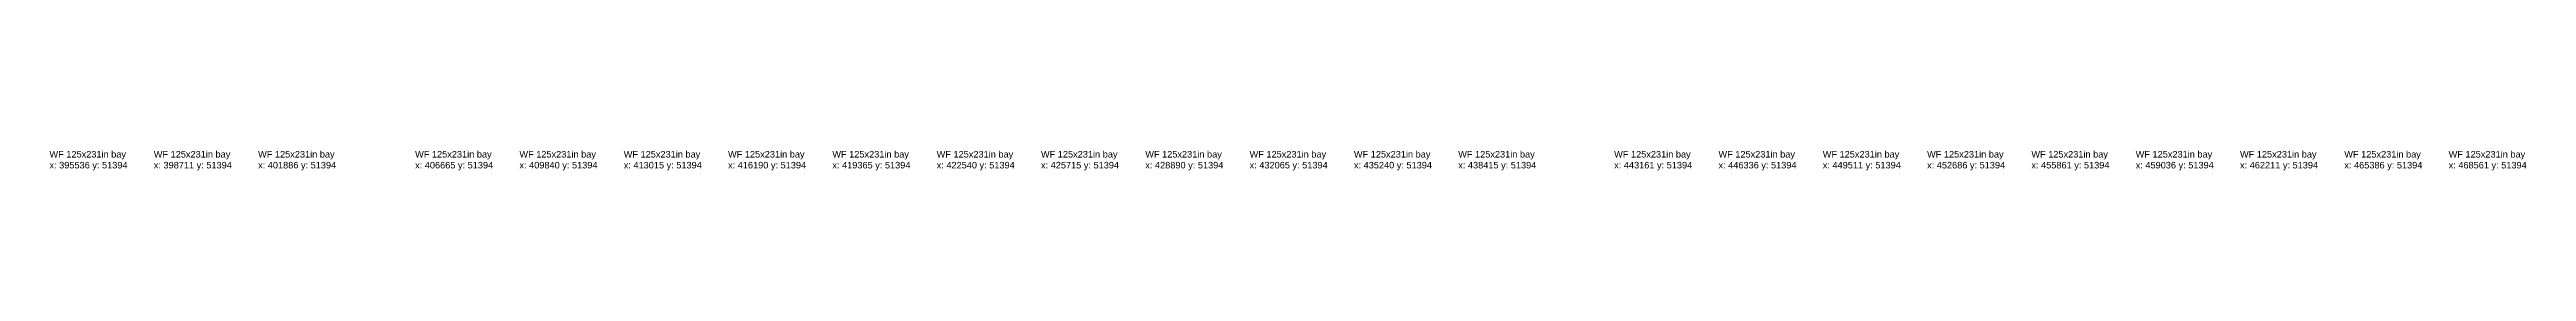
# Model space of a CAD drawing. Header units: millimetres. Extents: x 308165 to 657535, y 5096 to 173229.
# Drawn here: x 395538 to 470930, y 52801 to 53405 of the extents above; entities that cross this region are included whole.
import ezdxf

# ---------------------------------------------------------------- set-up
doc = ezdxf.new("R2010")
doc.units = ezdxf.units.MM
doc.styles.get("Standard").update_dxf_attribs({"font": 'arial.ttf'})

msp = doc.modelspace()

# ---------------------------------------------------------------- texts
at = {"char_height": 200, "attachment_point": 1}
for s, insert in [('WF 125x231in bay\\Px: 395536 y: 51394', (395536, 53394)), ('WF 125x231in bay\\Px: 398711 y: 51394', (398711, 53394)), ('WF 125x231in bay\\Px: 401886 y: 51394', (401886, 53394)), ('WF 125x231in bay\\Px: 406665 y: 51394', (406665, 53394)), ('WF 125x231in bay\\Px: 409840 y: 51394', (409840, 53394)), ('WF 125x231in bay\\Px: 413015 y: 51394', (413015, 53394)), ('WF 125x231in bay\\Px: 416190 y: 51394', (416190, 53394)), ('WF 125x231in bay\\Px: 419365 y: 51394', (419365, 53394)), ('WF 125x231in bay\\Px: 422540 y: 51394', (422540, 53394)), ('WF 125x231in bay\\Px: 425715 y: 51394', (425715, 53394)), ('WF 125x231in bay\\Px: 428890 y: 51394', (428890, 53394)), ('WF 125x231in bay\\Px: 432065 y: 51394', (432065, 53394)), ('WF 125x231in bay\\Px: 435240 y: 51394', (435240, 53394)), ('WF 125x231in bay\\Px: 438415 y: 51394', (438415, 53394)), ('WF 125x231in bay\\Px: 443161 y: 51394', (443161, 53394)), ('WF 125x231in bay\\Px: 446336 y: 51394', (446336, 53394)), ('WF 125x231in bay\\Px: 449511 y: 51394', (449511, 53394)), ('WF 125x231in bay\\Px: 452686 y: 51394', (452686, 53394)), ('WF 125x231in bay\\Px: 455861 y: 51394', (455861, 53394)), ('WF 125x231in bay\\Px: 459036 y: 51394', (459036, 53394)), ('WF 125x231in bay\\Px: 462211 y: 51394', (462211, 53394)), ('WF 125x231in bay\\Px: 465386 y: 51394', (465386, 53394)), ('WF 125x231in bay\\Px: 468561 y: 51394', (468561, 53394))]:
    msp.add_mtext(s, dxfattribs=dict(at, insert=insert))

doc.saveas('drawing.dxf')
